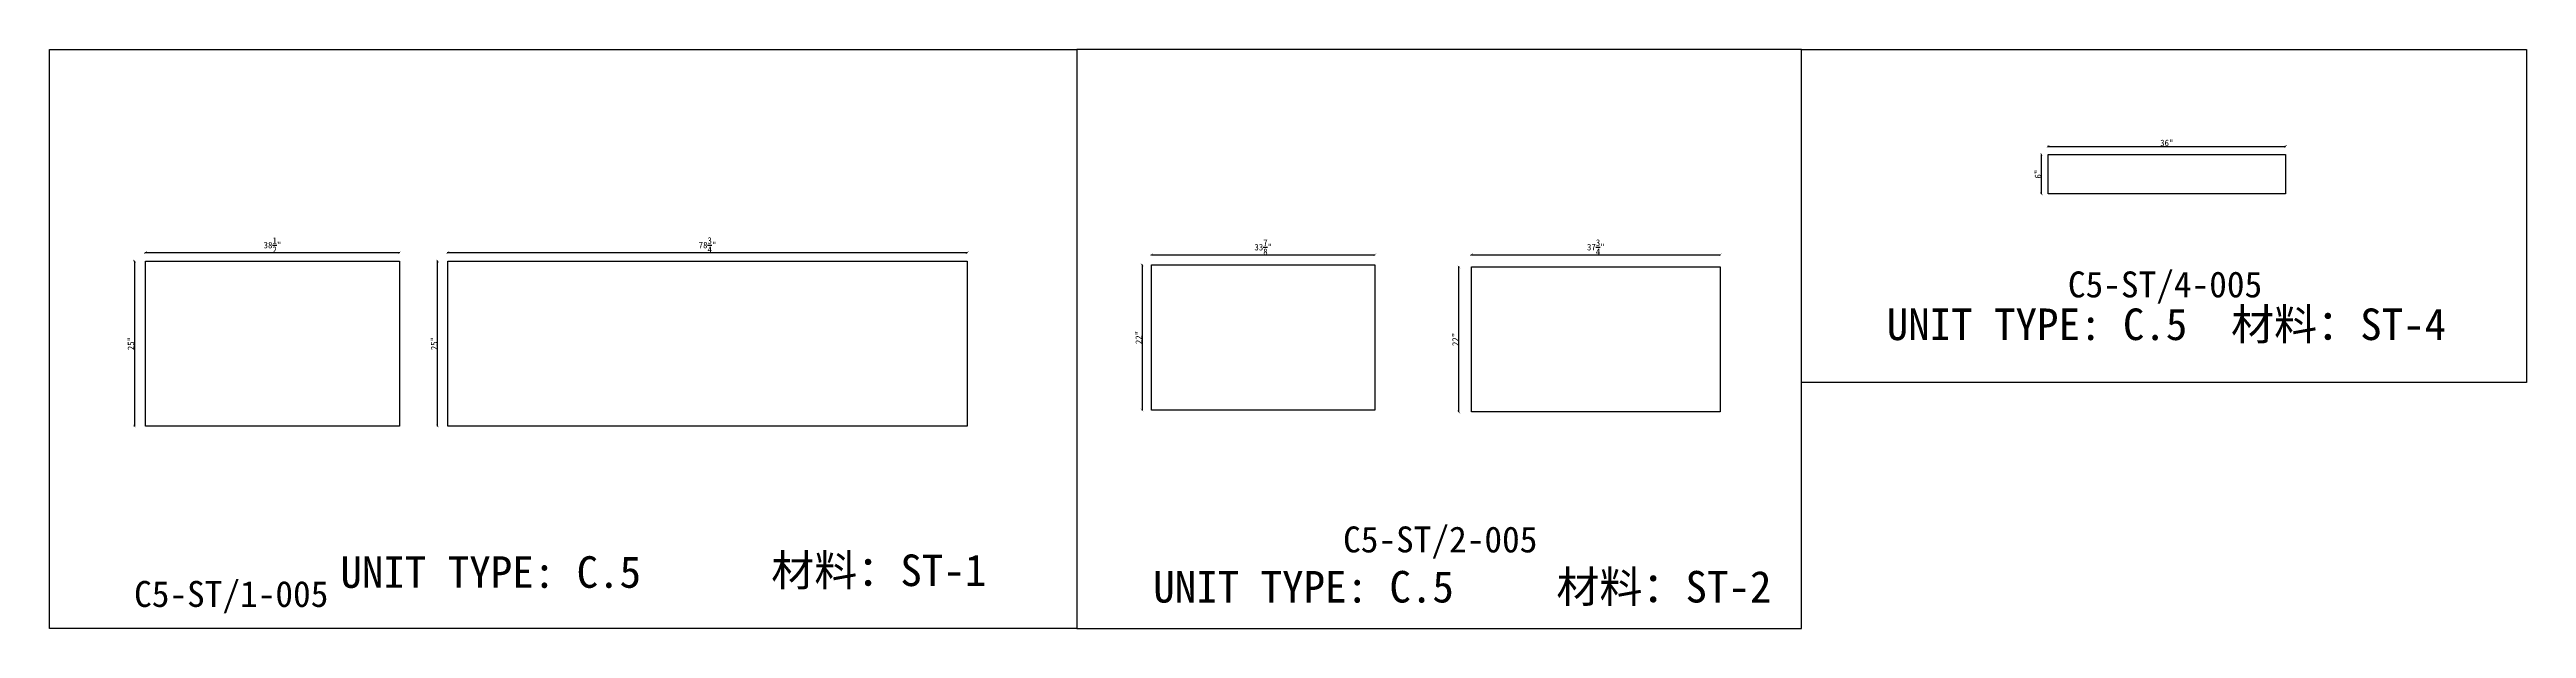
# Model space of a CAD drawing. Header units: millimetres. Extents: x -46966 to 138077, y -48408 to 2116.
# Drawn here: x -20934 to -11393, y -9248 to -7018 of the extents above; entities that cross this region are included whole.
import ezdxf
from ezdxf.enums import TextEntityAlignment as Align

# ---------------------------------------------------------------- set-up
doc = ezdxf.new("R2010")
doc.units = ezdxf.units.MM
doc.layers.add('PART_NUMBER', color=3, linetype='Continuous')
doc.styles.add('样式 1', font='')
doc.styles.get('样式 1').set_extended_font_data('NSimSun')
doc.dimstyles.new('副本 ISO-25', dxfattribs={"dimtxt": 25, "dimasz": 10, "dimexe": 1.5, "dimexo": 0.5, "dimtad": 1, "dimlfac": 0.03937, "dimlunit": 5, "dimtxsty": '样式 1', "dimblk": 'ARCHTICK', "dimcen": 2.5, "dimclrd": 256, "dimclrt": 1, "dimazin": 3, "dimtfac": 1, "dimtmove": 0, "dimatfit": 3, "dimfxlon": 1})

msp = doc.modelspace()

# ---------------------------------------------------------------- texts
at = {"style": '样式 1'}
for s, p in [('UNIT TYPE: C.5', (-13857.399, -8137.003)), ('材料：ST-4', (-12531.118, -8137.003)), ('UNIT TYPE: C.5', (-19813.349, -9091.134)), ('材料：ST-1', (-18154.062, -9084.479)), ('UNIT TYPE: C.5', (-16682.574, -9147.808)), ('材料：ST-2', (-15129.85, -9147.808))]:
    msp.add_text(s, height=121.5865, dxfattribs=at).set_placement(p)
at = {"layer": 'PART_NUMBER', "color": 3, "style": '样式 1'}
for s, p in [('C5-ST/4-005', (-12785.164, -7922.676)), ('C5-ST/2-005', (-15577.038, -8904.846)), ('C5-ST/1-005', (-20233.92, -9114.846))]:
    msp.add_text(s, height=100, dxfattribs=at).set_placement(p, align=Align.MIDDLE_CENTER)

# ---------------------------------------------------------------- blocks, each defined once
blk = doc.blocks.new('_ArchTick')
at = {"color": 0, "linetype": 'ByBlock', "const_width": 0.15}
blk.add_lwpolyline([(-0.5, -0.5), (0.5, 0.5)], dxfattribs=at)
blk = doc.blocks.new('*D436')
at = {"color": 0, "lineweight": -2, "transparency": 16777216}
for p, q in [((-20564.2, -7801.3), (-20564.2, -7798.8)), ((-19586.3, -7801.3), (-19586.3, -7798.8))]:
    blk.add_line(p, q, dxfattribs=at)
at = {"lineweight": -2, "transparency": 16777216}
blk.add_line((-20564.2, -7800.3), (-19586.3, -7800.3), dxfattribs=at)
at = {"layer": 'Defpoints', "color": 0, "transparency": 16777216}
for p in [(-19586.3, -7800.3), (-20564.2, -7833), (-19586.3, -7833)]:
    blk.add_point(p, dxfattribs=at)
at = {"lineweight": -2, "transparency": 16777216, "xscale": 10, "yscale": 10, "zscale": 10, "rotation": 180}
blk.add_blockref('_ArchTick', (-20564.2, -7800.3), dxfattribs=at)
at = {"lineweight": -2, "transparency": 16777216, "xscale": 10, "yscale": 10, "zscale": 10}
blk.add_blockref('_ArchTick', (-19586.3, -7800.3), dxfattribs=at)
at = {"color": 1, "transparency": 16777216, "insert": (-20075.2, -7771.3), "char_height": 25, "attachment_point": 5, "style": '样式 1'}
blk.add_mtext('\\A1;38{\\H1x;\\S1/2;}"', dxfattribs=at)
blk = doc.blocks.new('*D437')
at = {"color": 0, "lineweight": -2, "transparency": 16777216}
for p, q in [((-20606.1, -7833), (-20608.6, -7833)), ((-20606.1, -8468), (-20608.6, -8468))]:
    blk.add_line(p, q, dxfattribs=at)
at = {"lineweight": -2, "transparency": 16777216}
blk.add_line((-20607.1, -7833), (-20607.1, -8468), dxfattribs=at)
at = {"layer": 'Defpoints', "color": 0, "transparency": 16777216}
for p in [(-20564.2, -7833), (-20607.1, -8468), (-20564.2, -8468)]:
    blk.add_point(p, dxfattribs=at)
at = {"lineweight": -2, "transparency": 16777216, "xscale": 10, "yscale": 10, "zscale": 10}
for p, rotation in [((-20607.1, -7833), 90), ((-20607.1, -8468), 270)]:
    blk.add_blockref('_ArchTick', p, dxfattribs=dict(at, rotation=rotation))
at = {"color": 1, "transparency": 16777216, "insert": (-20620.3, -8150.5), "char_height": 25, "attachment_point": 5, "rotation": 90, "style": '样式 1'}
blk.add_mtext('\\A1;25"', dxfattribs=at)
blk = doc.blocks.new('*D438')
at = {"color": 0, "lineweight": -2, "transparency": 16777216}
for p, q in [((-19399.5, -7801.3), (-19399.5, -7798.8)), ((-17399.3, -7801.3), (-17399.3, -7798.8))]:
    blk.add_line(p, q, dxfattribs=at)
at = {"lineweight": -2, "transparency": 16777216}
blk.add_line((-19399.5, -7800.3), (-17399.3, -7800.3), dxfattribs=at)
at = {"layer": 'Defpoints', "color": 0, "transparency": 16777216}
for p in [(-17399.3, -7800.3), (-19399.5, -7833), (-17399.3, -7833)]:
    blk.add_point(p, dxfattribs=at)
at = {"lineweight": -2, "transparency": 16777216, "xscale": 10, "yscale": 10, "zscale": 10, "rotation": 180}
blk.add_blockref('_ArchTick', (-19399.5, -7800.3), dxfattribs=at)
at = {"lineweight": -2, "transparency": 16777216, "xscale": 10, "yscale": 10, "zscale": 10}
blk.add_blockref('_ArchTick', (-17399.3, -7800.3), dxfattribs=at)
at = {"color": 1, "transparency": 16777216, "insert": (-18399.4, -7771.2), "char_height": 25, "attachment_point": 5, "style": '样式 1'}
blk.add_mtext('\\A1;78{\\H1x;\\S3/4;}"', dxfattribs=at)
blk = doc.blocks.new('*D439')
at = {"color": 0, "lineweight": -2, "transparency": 16777216}
for p, q in [((-19437.9, -7833), (-19440.4, -7833)), ((-19437.9, -8468), (-19440.4, -8468))]:
    blk.add_line(p, q, dxfattribs=at)
at = {"lineweight": -2, "transparency": 16777216}
blk.add_line((-19438.9, -8468), (-19438.9, -7833), dxfattribs=at)
at = {"layer": 'Defpoints', "color": 0, "transparency": 16777216}
for p in [(-19438.9, -7833), (-19399.5, -7833), (-19399.5, -8468)]:
    blk.add_point(p, dxfattribs=at)
at = {"lineweight": -2, "transparency": 16777216, "xscale": 10, "yscale": 10, "zscale": 10}
for p, rotation in [((-19438.9, -7833), 90), ((-19438.9, -8468), 270)]:
    blk.add_blockref('_ArchTick', p, dxfattribs=dict(at, rotation=rotation))
at = {"color": 1, "transparency": 16777216, "insert": (-19452, -8150.5), "char_height": 25, "attachment_point": 5, "rotation": 90, "style": '样式 1'}
blk.add_mtext('\\A1;25"', dxfattribs=at)
blk = doc.blocks.new('*D440')
at = {"color": 0, "lineweight": -2, "transparency": 16777216}
for p, q in [((-16689, -7809.4), (-16689, -7806.9)), ((-15828.5, -7809.4), (-15828.5, -7806.9))]:
    blk.add_line(p, q, dxfattribs=at)
at = {"lineweight": -2, "transparency": 16777216}
blk.add_line((-16689, -7808.4), (-15828.5, -7808.4), dxfattribs=at)
at = {"layer": 'Defpoints', "color": 0, "transparency": 16777216}
for p in [(-15828.5, -7808.4), (-16689, -7847.8), (-15828.5, -7847.8)]:
    blk.add_point(p, dxfattribs=at)
at = {"lineweight": -2, "transparency": 16777216, "xscale": 10, "yscale": 10, "zscale": 10, "rotation": 180}
blk.add_blockref('_ArchTick', (-16689, -7808.4), dxfattribs=at)
at = {"lineweight": -2, "transparency": 16777216, "xscale": 10, "yscale": 10, "zscale": 10}
blk.add_blockref('_ArchTick', (-15828.5, -7808.4), dxfattribs=at)
at = {"color": 1, "transparency": 16777216, "insert": (-16258.8, -7779.3), "char_height": 25, "attachment_point": 5, "style": '样式 1'}
blk.add_mtext('\\A1;33{\\H1x;\\S7/8;}"', dxfattribs=at)
blk = doc.blocks.new('*D441')
at = {"color": 0, "lineweight": -2, "transparency": 16777216}
for p, q in [((-16724.6, -7847.8), (-16727.1, -7847.8)), ((-16724.6, -8406.6), (-16727.1, -8406.6))]:
    blk.add_line(p, q, dxfattribs=at)
at = {"lineweight": -2, "transparency": 16777216}
blk.add_line((-16725.6, -7847.8), (-16725.6, -8406.6), dxfattribs=at)
at = {"layer": 'Defpoints', "color": 0, "transparency": 16777216}
for p in [(-16689, -7847.8), (-16725.6, -8406.6), (-16689, -8406.6)]:
    blk.add_point(p, dxfattribs=at)
at = {"lineweight": -2, "transparency": 16777216, "xscale": 10, "yscale": 10, "zscale": 10}
for p, rotation in [((-16725.6, -7847.8), 90), ((-16725.6, -8406.6), 270)]:
    blk.add_blockref('_ArchTick', p, dxfattribs=dict(at, rotation=rotation))
at = {"color": 1, "transparency": 16777216, "insert": (-16738.7, -8127.2), "char_height": 25, "attachment_point": 5, "rotation": 90, "style": '样式 1'}
blk.add_mtext('\\A1;22"', dxfattribs=at)
blk = doc.blocks.new('*D442')
at = {"color": 0, "lineweight": -2, "transparency": 16777216}
for p, q in [((-15457.2, -7809.4), (-15457.2, -7806.9)), ((-14498.3, -7809.4), (-14498.3, -7806.9))]:
    blk.add_line(p, q, dxfattribs=at)
at = {"lineweight": -2, "transparency": 16777216}
blk.add_line((-15457.2, -7808.4), (-14498.3, -7808.4), dxfattribs=at)
at = {"layer": 'Defpoints', "color": 0, "transparency": 16777216}
for p in [(-14498.3, -7808.4), (-15457.2, -7855.2), (-14498.3, -7855.2)]:
    blk.add_point(p, dxfattribs=at)
at = {"lineweight": -2, "transparency": 16777216, "xscale": 10, "yscale": 10, "zscale": 10, "rotation": 180}
blk.add_blockref('_ArchTick', (-15457.2, -7808.4), dxfattribs=at)
at = {"lineweight": -2, "transparency": 16777216, "xscale": 10, "yscale": 10, "zscale": 10}
blk.add_blockref('_ArchTick', (-14498.3, -7808.4), dxfattribs=at)
at = {"color": 1, "transparency": 16777216, "insert": (-14977.8, -7779.3), "char_height": 25, "attachment_point": 5, "style": '样式 1'}
blk.add_mtext('\\A1;37{\\H1x;\\S3/4;}"', dxfattribs=at)
blk = doc.blocks.new('*D443')
at = {"color": 0, "lineweight": -2, "transparency": 16777216}
for p, q in [((-15504.3, -7855.2), (-15506.8, -7855.2)), ((-15504.3, -8414), (-15506.8, -8414))]:
    blk.add_line(p, q, dxfattribs=at)
at = {"lineweight": -2, "transparency": 16777216}
blk.add_line((-15505.3, -8414), (-15505.3, -7855.2), dxfattribs=at)
at = {"layer": 'Defpoints', "color": 0, "transparency": 16777216}
for p in [(-15505.3, -7855.2), (-15457.2, -7855.2), (-15457.2, -8414)]:
    blk.add_point(p, dxfattribs=at)
at = {"lineweight": -2, "transparency": 16777216, "xscale": 10, "yscale": 10, "zscale": 10}
for p, rotation in [((-15505.3, -7855.2), 90), ((-15505.3, -8414), 270)]:
    blk.add_blockref('_ArchTick', p, dxfattribs=dict(at, rotation=rotation))
at = {"color": 1, "transparency": 16777216, "insert": (-15518.4, -8134.6), "char_height": 25, "attachment_point": 5, "rotation": 90, "style": '样式 1'}
blk.add_mtext('\\A1;22"', dxfattribs=at)
blk = doc.blocks.new('*D444')
at = {"color": 0, "lineweight": -2, "transparency": 16777216}
for p, q in [((-13235.7, -7392), (-13235.7, -7389.5)), ((-12321.3, -7392), (-12321.3, -7389.5))]:
    blk.add_line(p, q, dxfattribs=at)
at = {"lineweight": -2, "transparency": 16777216}
blk.add_line((-13235.7, -7391), (-12321.3, -7391), dxfattribs=at)
at = {"layer": 'Defpoints', "color": 0, "transparency": 16777216}
for p in [(-13235.7, -7421.8), (-12321.3, -7391), (-12321.3, -7421.8)]:
    blk.add_point(p, dxfattribs=at)
at = {"lineweight": -2, "transparency": 16777216, "xscale": 10, "yscale": 10, "zscale": 10, "rotation": 180}
blk.add_blockref('_ArchTick', (-13235.7, -7391), dxfattribs=at)
at = {"lineweight": -2, "transparency": 16777216, "xscale": 10, "yscale": 10, "zscale": 10}
blk.add_blockref('_ArchTick', (-12321.3, -7391), dxfattribs=at)
at = {"color": 1, "transparency": 16777216, "insert": (-12778.5, -7377.9), "char_height": 25, "attachment_point": 5, "style": '样式 1'}
blk.add_mtext('\\A1;36"', dxfattribs=at)
blk = doc.blocks.new('*D445')
at = {"color": 0, "lineweight": -2, "transparency": 16777216}
for p, q in [((-13260.5, -7421.8), (-13263, -7421.8)), ((-13260.5, -7574.2), (-13263, -7574.2))]:
    blk.add_line(p, q, dxfattribs=at)
at = {"lineweight": -2, "transparency": 16777216}
blk.add_line((-13261.5, -7574.2), (-13261.5, -7421.8), dxfattribs=at)
at = {"layer": 'Defpoints', "color": 0, "transparency": 16777216}
for p in [(-13261.5, -7421.8), (-13235.7, -7421.8), (-13235.7, -7574.2)]:
    blk.add_point(p, dxfattribs=at)
at = {"lineweight": -2, "transparency": 16777216, "xscale": 10, "yscale": 10, "zscale": 10}
for p, rotation in [((-13261.5, -7421.8), 90), ((-13261.5, -7574.2), 270)]:
    blk.add_blockref('_ArchTick', p, dxfattribs=dict(at, rotation=rotation))
at = {"color": 1, "transparency": 16777216, "insert": (-13274.7, -7498), "char_height": 25, "attachment_point": 5, "rotation": 90, "style": '样式 1'}
blk.add_mtext('\\A1;6"', dxfattribs=at)

# ---------------------------------------------------------------- dimensions: what is measured, and where the dimension line sits
for base, p1, p2, picture, middle in [((-13261.543, -7421.846), (-13235.708, -7574.246), (-13235.708, -7421.846), '*D445', (-13274.668, -7498.046)), ((-20607.138, -8467.996), (-20564.184, -7832.996), (-20564.184, -8467.996), '*D437', (-20620.263, -8150.496)), ((-19438.886, -7832.996), (-19399.529, -8467.996), (-19399.529, -7832.996), '*D439', (-19452.011, -8150.496)), ((-16725.61, -8406.586), (-16688.964, -7847.786), (-16688.964, -8406.586), '*D441', (-16738.735, -8127.186)), ((-15505.286, -7855.216), (-15457.177, -8414.016), (-15457.177, -7855.216), '*D443', (-15518.411, -8134.616))]:
    dim = msp.add_linear_dim(base=base, p1=p1, p2=p2, angle=90, dimstyle='副本 ISO-25')
    dim.commit()
    dim.dimension.update_dxf_attribs({"geometry": picture, "text_midpoint": middle})
for base, p1, p2, picture, middle in [((-12321.308, -7391.01), (-13235.708, -7421.846), (-12321.308, -7421.846), '*D444', (-12778.508, -7377.885)), ((-19586.284, -7800.322), (-20564.184, -7832.996), (-19586.284, -7832.996), '*D436', (-20075.234, -7771.298)), ((-17399.279, -7800.322), (-19399.529, -7832.996), (-17399.279, -7832.996), '*D438', (-18399.404, -7771.228)), ((-15828.539, -7808.359), (-16688.964, -7847.786), (-15828.539, -7847.786), '*D440', (-16258.752, -7779.266)), ((-14498.327, -7808.359), (-15457.177, -7855.216), (-14498.327, -7855.216), '*D442', (-14977.752, -7779.266))]:
    dim = msp.add_linear_dim(base=base, p1=p1, p2=p2, dimstyle='副本 ISO-25')
    dim.commit()
    dim.dimension.update_dxf_attribs({"geometry": picture, "text_midpoint": middle})

# ---------------------------------------------------------------- linework, layer by layer
at = {"color": 1}
for points in [[(-20933.783, -7018.109), (-16976.902, -7018.109), (-16976.902, -9247.677), (-20933.783, -9247.677)], [(-16976.902, -9247.677), (-14185.027, -9247.677), (-14185.027, -7018.109), (-16976.902, -7018.109)], [(-14185.027, -7018.109), (-11393.153, -7018.109), (-11393.153, -8300.507), (-14185.027, -8300.507)]]:
    msp.add_lwpolyline(points, close=True, dxfattribs=at)
for points in [[(-13235.708, -7421.846), (-12321.308, -7421.846), (-12321.308, -7574.246), (-13235.708, -7574.246)], [(-20564.184, -7832.996), (-19586.284, -7832.996), (-19586.284, -8467.996), (-20564.184, -8467.996)], [(-19399.529, -7832.996), (-17399.279, -7832.996), (-17399.279, -8467.996), (-19399.529, -8467.996)], [(-16688.964, -7847.786), (-15828.539, -7847.786), (-15828.539, -8406.586), (-16688.964, -8406.586)], [(-15457.177, -7855.216), (-14498.327, -7855.216), (-14498.327, -8414.016), (-15457.177, -8414.016)]]:
    msp.add_lwpolyline(points, close=True)

msp.set_redraw_order([(e.dxf.handle, doc.entitydb.next_handle()) for e in msp.query("TEXT MTEXT ATTDEF DIMENSION ARC_DIMENSION")])  # texts and dimensions are drawn at this point

doc.saveas('drawing.dxf')
